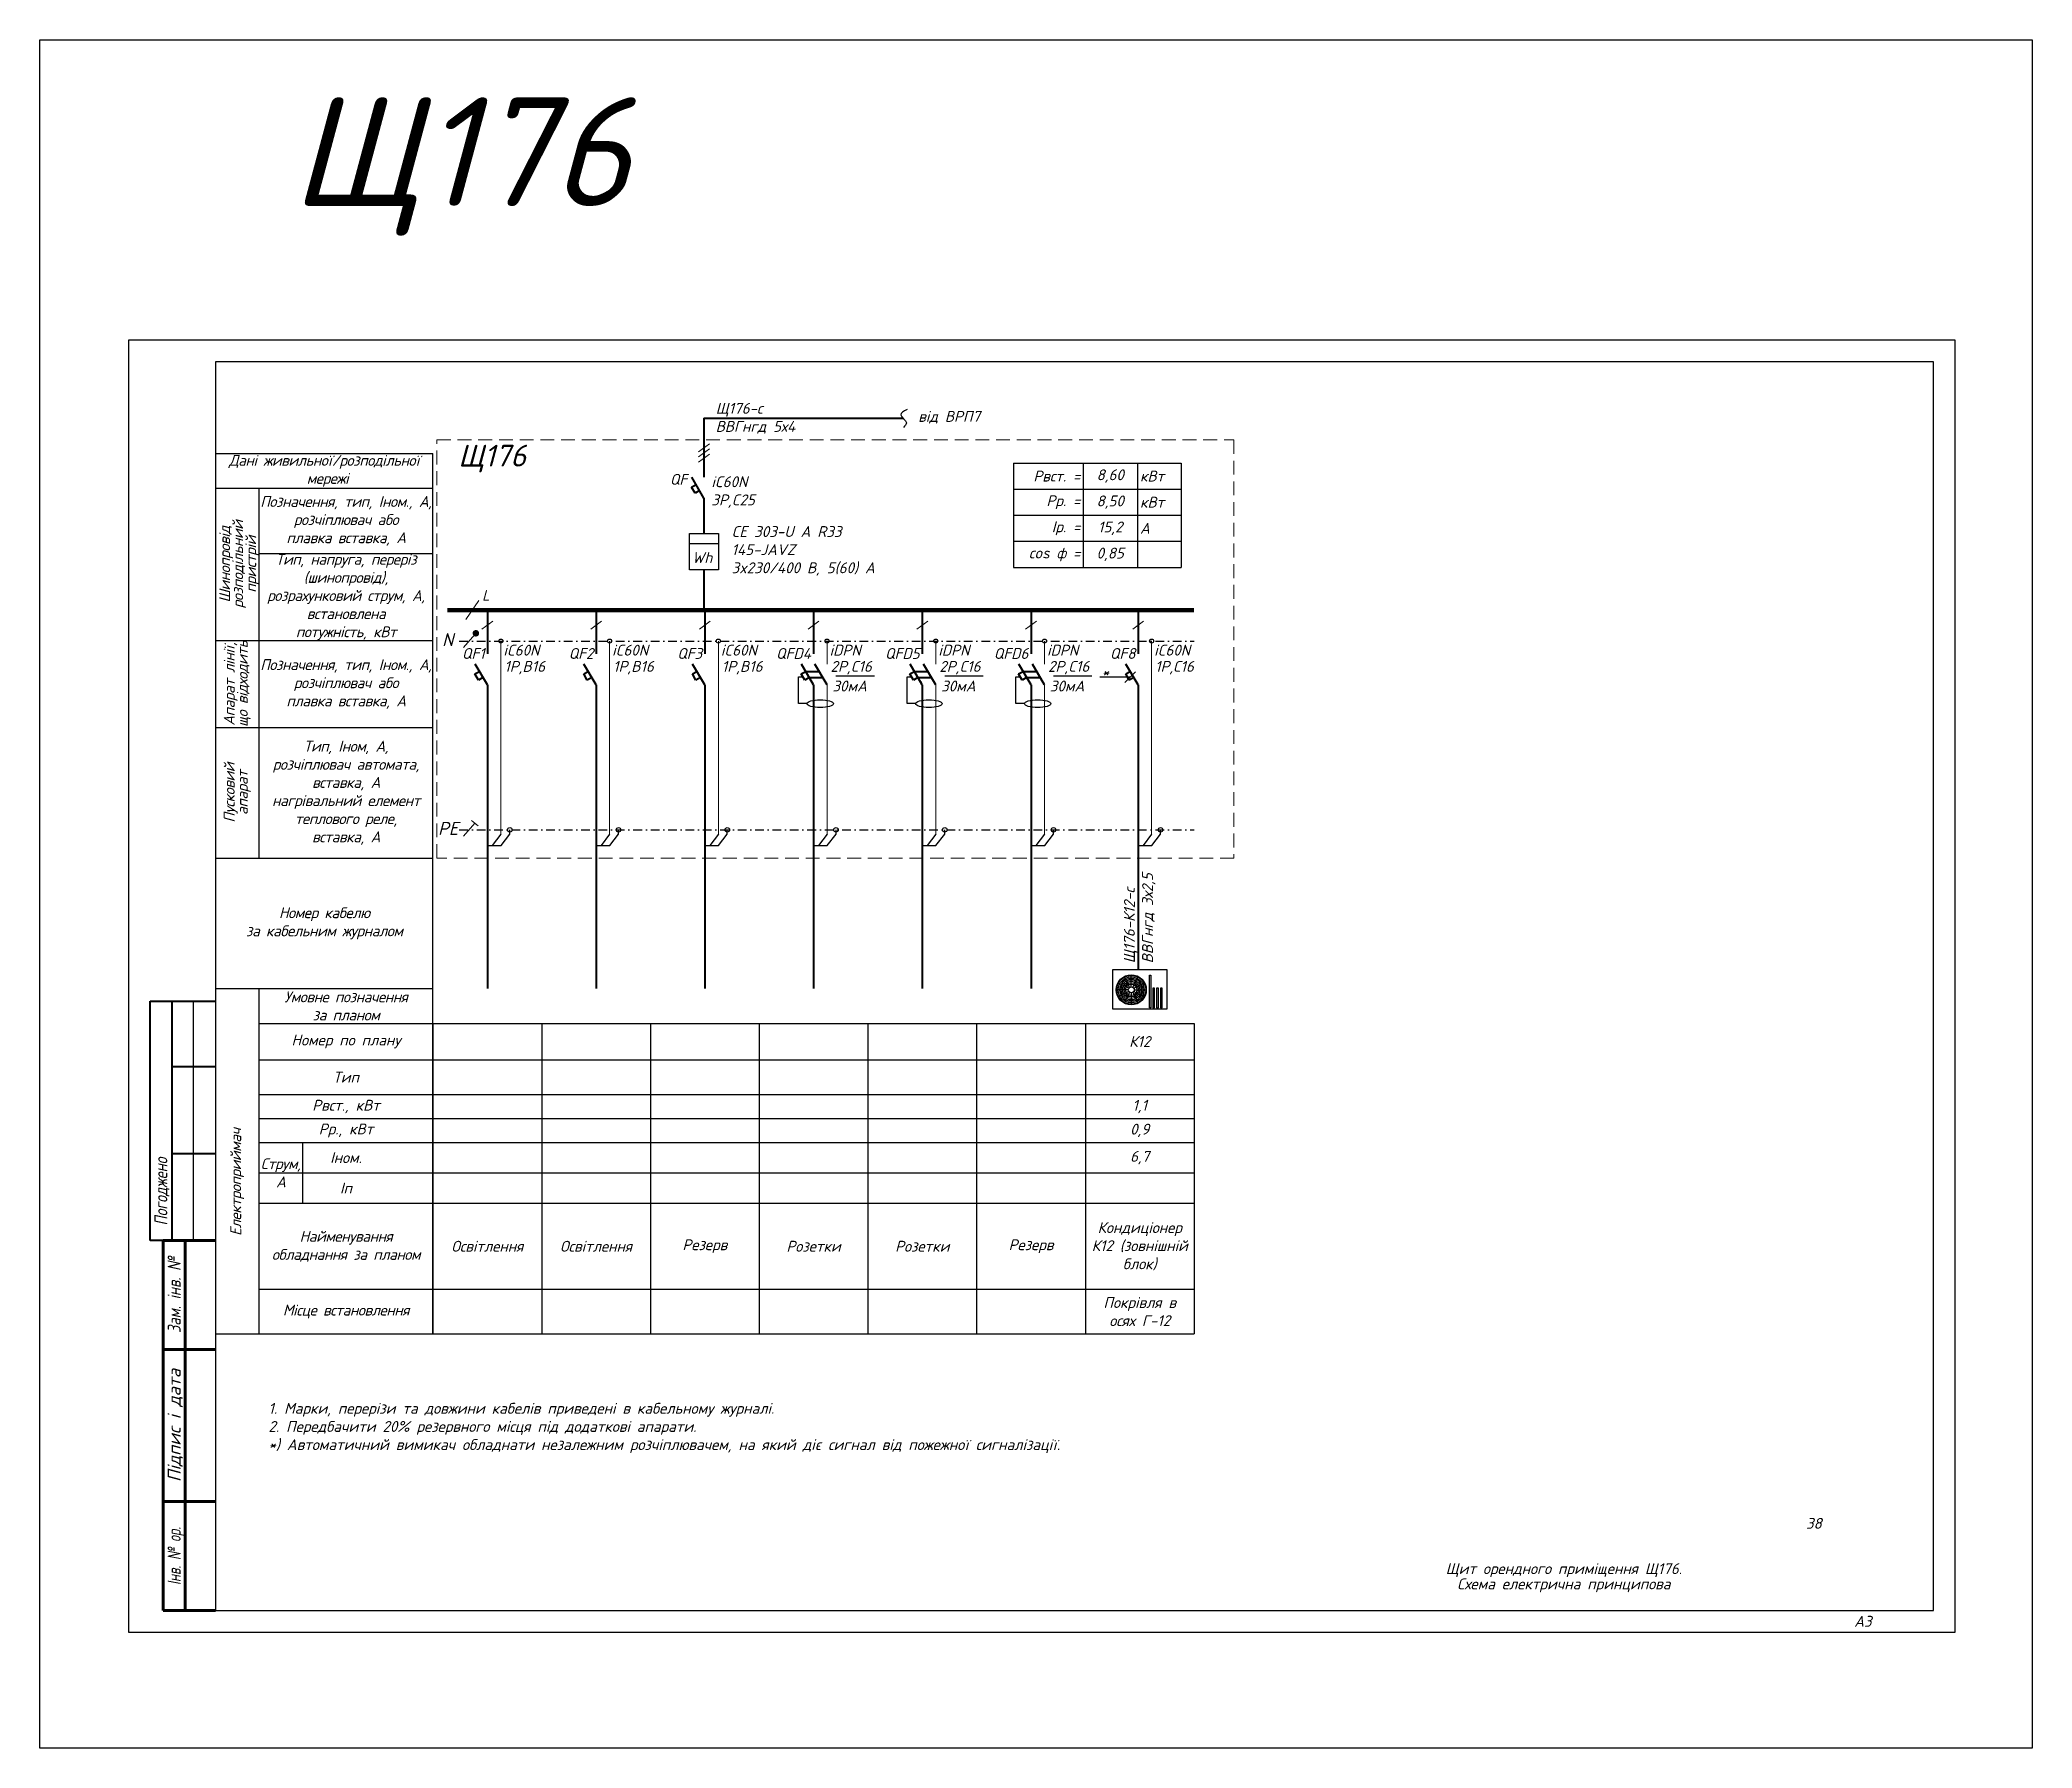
# Model space of a CAD drawing. Header units: millimetres. Extents: x -122434 to 1506205, y -201405 to 386015.
# Drawn here: x 167680 to 213487, y -157317 to -118048 of the extents above; entities that cross this region are included whole.
import ezdxf
from ezdxf.enums import TextEntityAlignment as Align

# ---------------------------------------------------------------- set-up
doc = ezdxf.new("R2010")
doc.units = ezdxf.units.MM
doc.linetypes.add('DASHDOTX2', pattern=[2, 1, -0.5, 0, -0.5])
doc.linetypes.add('DASHED', pattern=[9.525, 6.35, -3.175])
doc.layers.add('Маркування електро ліній', color=7, linetype='Continuous', lineweight=18)
doc.layers.add('Рамка внешняя', color=4, linetype='Continuous', lineweight=30, plot=False)
doc.layers.add('Схема', color=7, linetype='Continuous')
doc.styles.add('GOST 2.304', font='isocpeui.ttf')
doc.styles.add('ICO', font='isocpeui.ttf')
doc.styles.get("Standard").update_dxf_attribs({"font": 'arial.ttf'})
doc.styles.add('ГОСТ 2.304', font='isocpeui.ttf')
doc.styles.add('СГЕНЕРИР_СТИЛЬ_7', font='isocpeui.ttf')
doc.dimstyles.new('М150', dxfattribs={"dimscale": 1, "dimtxt": 2.5, "dimasz": 2.5, "dimexe": 0, "dimexo": 2.5, "dimgap": 1, "dimtad": 1, "dimlfac": 150, "dimtxsty": 'Standard', "dimblk": 'OBLIQUE', "dimcen": 2.5, "dimadec": 0, "dimazin": 0, "dimtfac": 1, "dimtmove": 0, "dimatfit": 3, "dimldrblk": 'OBLIQUE', "dimfxl": 1, "dimarcsym": 0})

msp = doc.modelspace()

# ---------------------------------------------------------------- texts
at = {"color": 3, "lineweight": 40, "style": 'GOST 2.304'}
msp.add_text('Щ176', height=2500, dxfattribs=at).set_placement((173449, -121869))
at = {"color": 0, "lineweight": 40, "style": 'GOST 2.304'}
for s, height, p in [('Щ176', 500, (177299, -127856)), ('*', 250, (192095, -132707))]:
    msp.add_text(s, height=height, dxfattribs=at).set_placement(p)
at = {"color": 7, "lineweight": 40, "style": 'ГОСТ 2.304'}
msp.add_text('Wh', height=250, dxfattribs=at).set_placement((182678, -130074))
at = {"color": 0, "lineweight": 9, "style": 'ICO'}
for s, height, p in [('L', 243, (177849, -130938)), ('N', 300, (176929, -131987)), ('PE', 300, (176836, -136325))]:
    msp.add_text(s, height=height, dxfattribs=at).set_placement(p)
at = {"linetype": 'Continuous', "char_height": 250, "style": 'ГОСТ 2.304'}
for s, insert, width, attachment_point in [('{\\C7;Щ176-с\\PВВГнгд 5х4}', (183219, -126746), 4000, 4), ('{\\C7;від ВРП7}', (187875, -126724), 4000, 4), ('{\\T0.95;Дані живильної/розподільної\\P мережі}', (174219, -127956), 5000, 5), ('{\\T0.95;Позначення, тип, Iном., А, розчіплювач або \\Pплавка вставка, А}', (174719, -129106), 4000, 5)]:
    msp.add_mtext(s, dxfattribs=dict(at, insert=insert, width=width, attachment_point=attachment_point))
at = {"color": 1, "linetype": 'Continuous', "char_height": 250, "attachment_point": 4, "style": 'ГОСТ 2.304'}
for s, insert, width in [('{\\C7;QF}', (182166, -128151), 562.36), ('{\\C7;iC60N\\P3P,C25}', (183120, -128444), 4000)]:
    msp.add_mtext(s, dxfattribs=dict(at, insert=insert, width=width))
at = {"color": 7, "linetype": 'Continuous', "char_height": 250, "attachment_point": 5, "rotation": 90, "line_spacing_factor": 0.72, "style": 'ГОСТ 2.304'}
for s, insert, width in [('{\\T0.95;Шинопровід\\Pрозподільний \\Pпристрій}', (172264, -130106), 3500), ('{\\T0.95;Апарат лінії, що відходить}', (172219, -132856), 2000), ('{\\T0.95;Пусковий \\Pапарат}', (172219, -135356), 3000), ('{\\T0.95;Електроприймач}', (172219, -144306), 8900)]:
    msp.add_mtext(s, dxfattribs=dict(at, insert=insert, width=width))
at = {"ltscale": 100, "insert": (183584, -129226, 0), "char_height": 250, "attachment_point": 1, "style": 'GOST 2.304'}
msp.add_mtext_dynamic_manual_height_columns('{\\C7;CE 303-U A R33 145-JAVZ\\P3x230/400 В, 5(60) А}', width=3620.55, gutter_width=1250, heights=[0], dxfattribs=at)
at = {"color": 7, "linetype": 'Continuous', "char_height": 250, "attachment_point": 5, "style": 'ГОСТ 2.304'}
for s, insert, width in [('{\\T0.95;Тип, напруга, переріз (шинопровід), розрахунковий струм, А, встановлена \\Pпотужність, кВт}', (174719, -130856), 4000), ('{\\T0.95;Позначення, тип, Iном., А, розчіплювач або \\Pплавка вставка, А}', (174719, -132856), 4000), ('{\\T0.95;Тип, Iном, А,\\Pрозчіплювач автомата,\\Pвставка, А\\Pнагрівальний елемент теплового реле,\\Pвставка, А}', (174719, -135356), 4000), ('{\\T0.95;Номер кабелю \\Pза кабельним журналом}', (174219, -138356), 5000), ('{\\T0.95;Умовне позначення \\Pза планом}', (174719, -140256), 4000), ('{\\T0.95;Струм, А}', (173219, -144092), 1000)]:
    msp.add_mtext(s, dxfattribs=dict(at, insert=insert, width=width))
at = {"color": 7, "linetype": 'Continuous', "insert": (192969, -139276), "char_height": 250, "width": 4000, "attachment_point": 4, "rotation": 90, "style": 'ГОСТ 2.304'}
msp.add_mtext('\\pt3000;{\\C256;Щ176-К12-с\\PВВГнгд 3х2,5}', dxfattribs=at)
at = {"lineweight": 15, "insert": (172937, -149381), "char_height": 250, "width": 18839.47, "attachment_point": 1, "style": 'ГОСТ 2.304'}
msp.add_mtext('{\\C7;1. Марки, перерізи та довжини кабелів приведені в кабельному журналі}.\\P{\\C7;2. Передбачити 20% резервного місця під додаткові апарати.\\P*) }Автоматичний вимикач обладнати незалежним розчіплювачем, на який діє сигнал від пожежної сигналізації.', dxfattribs=at)
at = {"linetype": 'Continuous', "lineweight": 25, "char_height": 250, "attachment_point": 5, "line_spacing_factor": 0.84, "style": 'GOST 2.304'}
for s, insert, width in [('{\\C7;38}', (208469, -152150), 1500), ('{\\C7;Щит орендного приміщення Щ176. \\PСхема електрична принципова }', (202719, -153400), 7000)]:
    msp.add_mtext(s, dxfattribs=dict(at, insert=insert, width=width))

# ---------------------------------------------------------------- blocks, each defined once
blk = doc.blocks.new('*T137')
at = {"color": 0, "lineweight": -2, "transparency": 16777216}
for p, q in [((0, 0), (4000, 0)), ((0, 0), (0, -7141)), ((4000, 0), (19000, 0)), ((4000, 0), (4000, -7141)), ((6500, 0), (6500, -6112)), ((9000, 0), (9000, -6112)), ((11500, 0), (11500, -6112)), ((14000, 0), (14000, -6112)), ((16500, 0), (16500, -7141)), ((19000, 0), (19000, -2737)), ((0, -837), (4000, -837)), ((4000, -837), (21500, -837)), ((21500, -837), (21500, -4137)), ((0, -1637), (4000, -1637)), ((4000, -1637), (21500, -1637)), ((0, -2187), (4000, -2187)), ((4000, -2187), (21500, -2187)), ((0, -2737), (4000, -2737)), ((4000, -2737), (21500, -2737)), ((0, -3437), (4000, -3437)), ((4000, -3437), (19000, -3437)), ((19000, -3437), (19000, -7141)), ((0, -4137), (4000, -4137)), ((4000, -4137), (21500, -4137)), ((0, -6112), (4000, -6112)), ((4000, -6112), (21500, -6112)), ((21500, -6112), (21500, -7141)), ((0, -7141), (4000, -7141)), ((14000, -7141), (21500, -7141))]:
    blk.add_line(p, q, dxfattribs=at)
at = {"color": 0, "linetype": 'ByBlock', "lineweight": -2, "transparency": 16777216}
for p, q in [((19000, 0), (21500, 0)), ((21500, 0), (21500, -837)), ((19000, -2737), (19000, -3437)), ((19000, -3437), (21500, -3437)), ((21500, -4137), (21500, -6112)), ((6500, -6112), (6500, -7141)), ((9000, -6112), (9000, -7141)), ((11500, -6112), (11500, -7141)), ((14000, -6112), (14000, -7141)), ((4000, -7141), (14000, -7141))]:
    blk.add_line(p, q, dxfattribs=at)
at = {"color": 0, "transparency": 16777216, "char_height": 250, "attachment_point": 5}
for s, insert, width, style in [('Номер по плану', (2000, -418), 3880, 'GOST 2.304'), ('К12', (20250, -418), 2380, 'ГОСТ 2.304'), ('Тип', (2000, -1237), 3880, 'GOST 2.304'), ('Рвст., кВт', (2000, -1912), 3880, 'GOST 2.304'), ('1,1', (20250, -1912), 2380, 'ГОСТ 2.304'), ('Рр., кВт', (2000, -2462), 3880, 'GOST 2.304'), ('0,9', (20250, -2462), 2380, 'ГОСТ 2.304'), ('Іном.', (2000, -3087), 3880, 'GOST 2.304'), ('6,7', (20250, -3087), 2380, 'ГОСТ 2.304'), ('Іп', (2000, -3787), 3880, 'GOST 2.304'), ('Кондиціонер К12 (зовнішній блок)', (20250, -5124), 2380, 'ГОСТ 2.304'), ('{\\T0.95;\\C7;Найменування обладнання за планом}', (2000, -5124), 3880, 'GOST 2.304'), ('Освітлення', (5250, -5124), 2380, 'GOST 2.304'), ('Освітлення', (7750, -5124), 2380, 'GOST 2.304'), ('Резерв', (10250, -5124), 2380, 'GOST 2.304'), ('Розетки', (12750, -5124), 2380, 'GOST 2.304'), ('Розетки', (15250, -5124), 2380, 'GOST 2.304'), ('Резерв', (17750, -5124), 2380, 'GOST 2.304'), ('Покрівля в осях Г-12', (20250, -6626), 2380, 'ГОСТ 2.304'), ('{\\T0.95;\\C7;Місце встановлення}', (2000, -6626), 3880, 'GOST 2.304')]:
    blk.add_mtext(s, dxfattribs=dict(at, insert=insert, width=width, style=style))
blk = doc.blocks.new('*U161')
at = {"color": 0, "lineweight": 40}
for p, q in [((0, 0), (0, -1005)), ((0, -1720), (-280, -1240)), ((-284, -1468), (-180, -1408)), ((-204, -1607), (-284, -1468)), ((-100, -1547), (-204, -1607))]:
    blk.add_line(p, q, dxfattribs=at)
at = {"color": 0, "lineweight": 13}
blk.add_line((-124, -441), (124, -256), dxfattribs=at)
at = {"color": 0, "lineweight": 9}
for p, q in [((311, -711), (311, -1240)), ((311, -1240), (311, -1720)), ((311, -2461), (311, -1720)), ((311, -2941), (311, -2461)), ((311, -5151), (311, -2941))]:
    blk.add_line(p, q, dxfattribs=at)
at = {"lineweight": 40}
for p, q in [((0, -1720), (0, -2226)), ((0, -2226), (0, -2941)), ((0, -2941), (0, -4529))]:
    blk.add_line(p, q, dxfattribs=at)
at = {"color": 0}
blk.add_circle((311, -711), 46.3, dxfattribs=at)
at = {"color": 0, "lineweight": 40}
blk.add_point((-37, -1659), dxfattribs=at)
at = {"style": 'ГОСТ 2.304'}
blk.add_attdef('QF', text='', height=250, dxfattribs=at).set_placement((-61, -997), align=Align.MIDDLE_RIGHT)
at = {"lineweight": 50, "style": 'ГОСТ 2.304'}
for tag, p in [('ТYPE', (369, -1046)), ('CURRENT', (391, -1419))]:
    blk.add_attdef(tag, p, '', height=250, dxfattribs=at)
blk = doc.blocks.new('*U159')
at = {"color": 0, "lineweight": 40}
for p, q in [((0, 0), (0, -1005)), ((0, -1720), (-280, -1240)), ((311, -1720), (31, -1240)), ((-284, -1468), (-180, -1408)), ((-204, -1607), (-284, -1468)), ((-100, -1547), (-204, -1607)), ((-181, -1409), (130, -1409)), ((-100, -1547), (210, -1547))]:
    blk.add_line(p, q, dxfattribs=at)
at = {"color": 0, "lineweight": 13}
blk.add_line((-124, -441), (124, -256), dxfattribs=at)
at = {"color": 0, "lineweight": 9}
for p, q in [((311, -711), (311, -1240)), ((311, -2461), (311, -1720)), ((311, -2941), (311, -2461)), ((311, -5151), (311, -2941))]:
    blk.add_line(p, q, dxfattribs=at)
at = {"lineweight": 40}
for p, q in [((0, -1720), (0, -2226)), ((0, -2226), (0, -2941)), ((0, -2941), (0, -4529))]:
    blk.add_line(p, q, dxfattribs=at)
blk.add_line((516, -1512), (1402, -1512))
at = {"color": 0}
blk.add_lwpolyline([(-151, -2149), (-346, -2149), (-346, -1537), (-244, -1537)], dxfattribs=at)
blk.add_circle((311, -711), 46.3, dxfattribs=at)
blk.add_ellipse((153, -2149), major_axis=(-304, 0), ratio=0.29336, dxfattribs=at)
at = {"color": 0, "lineweight": 40}
blk.add_point((-37, -1659), dxfattribs=at)
at = {"style": 'ГОСТ 2.304'}
blk.add_attdef('QF', text='', height=250, dxfattribs=at).set_placement((-61, -997), align=Align.MIDDLE_RIGHT)
at = {"lineweight": 50, "style": 'ГОСТ 2.304'}
for tag, p in [('ТYPE', (369, -1046)), ('CURRENT', (391, -1419)), ('D_CURRENT', (432, -1871))]:
    blk.add_attdef(tag, p, '', height=250, dxfattribs=at)
blk = doc.blocks.new('*U129')
at = {"lineweight": 40}
for p, q in [((4.94, 90), (4.94, 145)), ((4.94, 145), (19.94, 145)), ((9.94, 145), (9.94, 90)), ((9.94, 130), (19.94, 130)), ((9.94, 110), (19.94, 110)), ((19.94, 90), (4.94, 90))]:
    blk.add_line(p, q, dxfattribs=at)
at = {"lineweight": 25}
blk.add_line((14.94, 90), (14.94, 145), dxfattribs=at)
at = {"linetype": 'Continuous', "lineweight": 60}
for p, q in [((8, 5), (8, 90)), ((8, 90), (20, 90)), ((13, 5), (13, 90)), ((8, 65), (20, 65)), ((8, 30), (20, 30)), ((20, 5), (8, 5))]:
    blk.add_line(p, q, dxfattribs=at)
at = {"lineweight": 30, "ltscale": 100}
blk.add_lwpolyline([(20, 5), (415, 5), (415, 292), (20, 292)], close=True, dxfattribs=at)
at = {"layer": 'Рамка внешняя', "ltscale": 100}
blk.add_lwpolyline([(0, 0), (420, 0), (420, 297), (0, 297)], close=True, dxfattribs=at)
at = {"linetype": 'Continuous', "lineweight": 25, "style": 'СГЕНЕРИР_СТИЛЬ_7'}
for s, width, p in [('Погоджено', 0.8, (7.44, 101.27)), ('Зам. інв. №', 0.8, (10.5, 77.5)), ('Інв. № ор.', 0.7, (10.5, 17.5))]:
    blk.add_text(s, height=3, rotation=90, dxfattribs=dict(at, width=width)).set_placement(p, align=Align.MIDDLE_CENTER)
blk.add_text('Підпис і дата', height=3, rotation=90, dxfattribs=at).set_placement((10.5, 47.5), align=Align.MIDDLE_CENTER)
at = {"layer": 'Схема', "linetype": 'Continuous', "style": 'ГОСТ 2.304'}
blk.add_text('А3', height=2.5, dxfattribs=at).set_placement((396.77, 1.24))
blk = doc.blocks.new('_Oblique')
at = {"color": 0, "linetype": 'ByBlock', "lineweight": -2}
blk.add_line((-0.5, -0.5), (0.5, 0.5), dxfattribs=at)
blk = doc.blocks.new('*T138')
at = {"color": 0, "linetype": 'ByBlock', "lineweight": -2, "transparency": 16777216}
for p, q in [((0, 0), (3860, 0)), ((0, 0), (0, -2400)), ((1600, 0), (1600, -2400)), ((2850, 0), (2850, -2400)), ((3860, 0), (3860, -2400)), ((0, -600), (3860, -600)), ((0, -1200), (3860, -1200)), ((0, -1800), (3860, -1800)), ((0, -2400), (3860, -2400))]:
    blk.add_line(p, q, dxfattribs=at)
at = {"color": 0, "transparency": 16777216, "char_height": 250, "style": 'ГОСТ 2.304'}
for s, insert, width, attachment_point in [('Рвст. =', (1540, -300), 1480, 6), ('8,60', (2225, -300), 1130, 5), ('кВт', (2910, -300), 890, 4), ('Рр. =', (1540, -900), 1480, 6), ('8,50', (2225, -900), 1130, 5), ('кВт', (2910, -900), 890, 4), ('Ір. =', (1540, -1500), 1480, 6), ('15,2', (2225, -1500), 1130, 5), ('А', (2910, -1500), 890, 4), ('сos ф =', (1540, -2100), 1480, 6), ('0,85', (2225, -2100), 1130, 5)]:
    blk.add_mtext(s, dxfattribs=dict(at, insert=insert, width=width, attachment_point=attachment_point))

# ---------------------------------------------------------------- linework, layer by layer
at = {"color": 7, "ltscale": 200}
for p, q in [((171719, -126743), (171719, -147980)), ((172719, -128356), (172719, -131856)), ((172719, -129856), (176719, -129856)), ((171719, -131856), (176719, -131856)), ((172719, -131856), (172719, -133856)), ((171719, -133856), (176719, -133856)), ((172719, -133856), (172719, -136856)), ((171719, -136856), (176719, -136856)), ((171719, -139856), (176719, -139856)), ((172719, -139856), (172719, -147796)), ((172719, -140656), (176719, -140656)), ((173719, -143392), (173719, -144792)), ((171719, -147796), (176719, -147796))]:
    msp.add_line(p, q, dxfattribs=at)
at = {"lineweight": 40, "ltscale": 200}
for p, q in [((182950, -126746), (187529, -126746)), ((182950, -126746), (182950, -128103)), ((177969, -135686), (177969, -139856)), ((180469, -135686), (180469, -139856)), ((182969, -135686), (182969, -139856)), ((185469, -135686), (185469, -139856)), ((187969, -135686), (187969, -139856)), ((190469, -135686), (190469, -139856))]:
    msp.add_line(p, q, dxfattribs=at)
at = {"color": 0, "lineweight": 13, "ltscale": 200}
for p, q in [((182826, -127517), (183074, -127332)), ((182826, -127637), (183074, -127452)), ((182826, -127757), (183074, -127572))]:
    msp.add_line(p, q, dxfattribs=at)
at = {"ltscale": 200}
for p, q in [((171719, -127556), (176719, -127556)), ((176719, -147796), (176719, -127556)), ((171719, -128356), (176719, -128356))]:
    msp.add_line(p, q, dxfattribs=at)
at = {"color": 0, "lineweight": 40, "ltscale": 200}
for p, q in [((182950, -128583), (182670, -128103)), ((182666, -128332), (182770, -128272)), ((182746, -128470), (182666, -128332)), ((182850, -128410), (182746, -128470)), ((182950, -128583), (182950, -129398)), ((182950, -130231), (182950, -131157))]:
    msp.add_line(p, q, dxfattribs=at)
at = {"color": 7, "lineweight": 30, "ltscale": 200}
msp.add_line((182620, -129626), (183280, -129626), dxfattribs=at)
at = {"lineweight": 15, "ltscale": 200}
msp.add_line((177777, -130938), (177471, -131375), dxfattribs=at)
at = {"color": 0, "linetype": 'DASHDOTX2', "ltscale": 200}
for p, q in [((177324, -131868), (194219, -131868)), ((177324, -136207), (194219, -136207))]:
    msp.add_line(p, q, dxfattribs=at)
at = {"lineweight": 40, "ltscale": 300}
msp.add_line((192931, -135686), (192931, -139420), dxfattribs=at)
at = {"color": 0, "ltscale": 200}
for p, q in [((178280, -136308), (178083, -136568)), ((178284, -136568), (178486, -136307)), ((178486, -136307), (178486, -136207)), ((180780, -136308), (180583, -136568)), ((180784, -136568), (180986, -136307)), ((180986, -136307), (180986, -136207)), ((183280, -136308), (183083, -136568)), ((183284, -136568), (183486, -136307)), ((183486, -136307), (183486, -136207)), ((185780, -136308), (185583, -136568)), ((185784, -136568), (185986, -136307)), ((185986, -136307), (185986, -136207)), ((188280, -136308), (188083, -136568)), ((188284, -136568), (188486, -136307)), ((188486, -136307), (188486, -136207)), ((190780, -136308), (190583, -136568)), ((190784, -136568), (190986, -136307)), ((190986, -136307), (190986, -136207)), ((177960, -136568), (178284, -136568)), ((180460, -136568), (180784, -136568)), ((182960, -136568), (183284, -136568)), ((185460, -136568), (185784, -136568)), ((187960, -136568), (188284, -136568)), ((190460, -136568), (190784, -136568))]:
    msp.add_line(p, q, dxfattribs=at)
at = {"color": 0, "ltscale": 300}
for p, q in [((193242, -136308), (193045, -136568)), ((193246, -136568), (193448, -136307)), ((193448, -136307), (193448, -136207)), ((192922, -136568), (193246, -136568))]:
    msp.add_line(p, q, dxfattribs=at)
for p, q in [((192736, -139830), (192613, -139580)), ((192774, -139818), (192774, -139540)), ((192813, -139830), (192936, -139580)), ((192706, -139886), (192428, -139886)), ((192718, -139848), (192468, -139725)), ((192718, -139925), (192468, -140048)), ((192736, -139943), (192613, -140193)), ((192774, -139955), (192774, -140233)), ((192813, -139943), (192936, -140193)), ((192831, -139848), (193081, -139725)), ((192831, -139925), (193081, -140048)), ((192843, -139886), (193121, -139886))]:
    msp.add_line(p, q)
at = {"color": 3}
msp.add_lwpolyline([(167680, -118048), (213487, -118048), (213487, -157317), (167680, -157317)], close=True, dxfattribs=at)
at = {"linetype": 'DASHED', "lineweight": 18, "ltscale": 50}
msp.add_lwpolyline([(176809, -127246), (195134, -127246), (195134, -136856), (176809, -136856)], close=True, dxfattribs=at)
at = {"color": 7, "lineweight": 30, "ltscale": 50}
msp.add_lwpolyline([(182620, -129398), (183280, -129398), (183280, -130231), (182620, -130231)], close=True, dxfattribs=at)
at = {"color": 0, "lineweight": 40, "ltscale": 50, "const_width": 100}
msp.add_lwpolyline([(177052, -131157), (194219, -131157)], dxfattribs=at)
at = {"lineweight": 20, "ltscale": 50}
for points in [[(177679, -131718), (177423, -132018)], [(177676, -136053), (177757, -136117), (177602, -135996)], [(177679, -136056), (177423, -136356)]]:
    msp.add_lwpolyline(points, dxfattribs=at)
at = {"lineweight": 9, "ltscale": 50, "const_width": 75}
msp.add_lwpolyline([(177668, -131690, 1), (177743, -131690, 1)], format="xyb", close=True, dxfattribs=at)
at = {"lineweight": 30}
msp.add_lwpolyline([(192348, -139420), (193590, -139420), (193590, -140333), (192348, -140333)], close=True, dxfattribs=at)
for points in [[(193191, -139550), (193224, -139550), (193224, -140299), (193191, -140299)], [(193270, -140299), (193311, -140299), (193311, -139845), (193270, -139845)], [(193357, -140299), (193399, -140299), (193399, -139845), (193357, -139845)], [(193445, -140299), (193486, -140299), (193486, -139845), (193445, -139845)]]:
    msp.add_lwpolyline(points, close=True)
at = {"color": 0}
for centre in [(178486, -136207), (180986, -136207), (183486, -136207), (185986, -136207), (188486, -136207), (190986, -136207), (193448, -136207, 0)]:
    msp.add_circle(centre, 51.8, dxfattribs=at)
for radius in [346, 332, 298, 264, 231, 197, 164, 130, 68.3]:
    msp.add_circle((192774, -139886), radius)
msp.add_spline([(187619, -126547), (187475, -126670), (187603, -126850), (187539, -126957)], degree=3)

# ---------------------------------------------------------------- block references
at = {"xscale": 100, "yscale": 100, "zscale": 100}
msp.add_blockref('*U129', (169719, -154650), dxfattribs=at)
for name, p in [('*T138', (190065, -127776)), ('*T137', (172719, -140656))]:
    msp.add_blockref(name, p)
at = {"lineweight": 50}
for name, p, values in [('*U161', (177969, -131157), {'QF': 'QF1', 'ТYPE': 'iC60N', 'CURRENT': '1P,B16'}), ('*U161', (180469, -131157), {'QF': 'QF2', 'ТYPE': 'iC60N', 'CURRENT': '1P,B16'}), ('*U161', (182969, -131157), {'QF': 'QF3', 'ТYPE': 'iC60N', 'CURRENT': '1P,B16'}), ('*U159', (185469, -131157), {'QF': 'QFD4', 'ТYPE': 'iDPN', 'CURRENT': '2P,C16', 'D_CURRENT': '30мА'}), ('*U161', (192931, -131157), {'QF': 'QF8', 'ТYPE': 'iC60N', 'CURRENT': '1P,С16'})]:
    msp.add_blockref(name, p, dxfattribs=at).add_auto_attribs(values)
for p, values in [((187969, -131157), {'QF': 'QFD5', 'ТYPE': 'iDPN', 'CURRENT': '2P,C16', 'D_CURRENT': '30мА'}), ((190469, -131157), {'QF': 'QFD6', 'ТYPE': 'iDPN', 'CURRENT': '2P,C16', 'D_CURRENT': '30мА'})]:
    msp.add_blockref('*U159', p).add_auto_attribs(values)

msp.set_redraw_order([(e.dxf.handle, doc.entitydb.next_handle()) for e in msp.query("TEXT MTEXT ATTDEF DIMENSION ARC_DIMENSION")])  # texts and dimensions are drawn at this point

# ---------------------------------------------------------------- leaders
at = {"layer": 'Маркування електро ліній'}
msp.add_leader([(192749, -132698), (192052, -132698)], dimstyle='М150', override={"dimasz": 250, "dimtad": 0}, dxfattribs=at)

doc.saveas('drawing.dxf')
